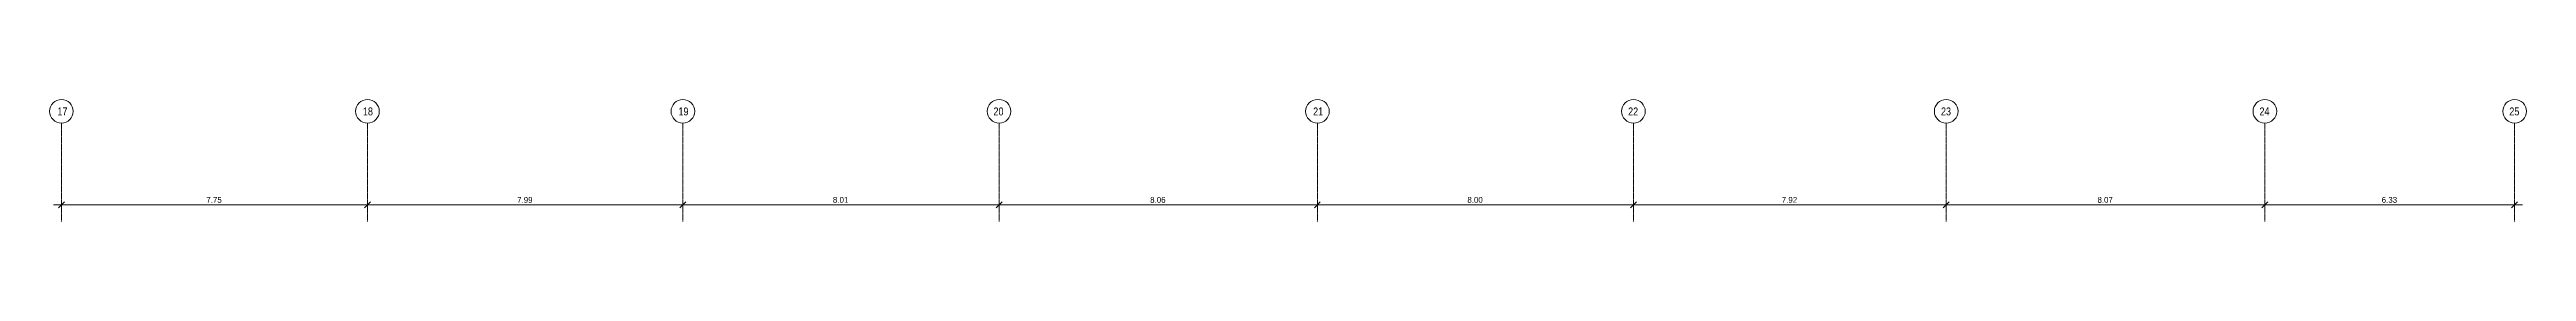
# Model space of a CAD drawing. Header units: centimetres. Extents: x -13467 to 3766, y -437 to 1921.
# Drawn here: x -4703 to 1570, y 1611 to 1921 of the extents above; entities that cross this region are included whole.
import ezdxf

# ---------------------------------------------------------------- set-up
doc = ezdxf.new("R2010")
doc.units = ezdxf.units.CM
doc.linetypes.add('Grid Line', pattern=[2.2225, 1.27, -0.3175, 0.3175, -0.3175])
for name, color, linetype, lineweight in [('A-ANNO-DIMS', 7, 'Continuous', 9), ('A-ANNO-DIMS-100', 7, 'Continuous', 9), ('S-GRID', 7, 'Continuous', 9), ('S-GRID-IDEN', 7, 'Continuous', 9)]:
    doc.layers.add(name, color=color, linetype=linetype, lineweight=lineweight)
doc.styles.add('Century Gothic_1', font='GOTHIC.TTF', dxfattribs={"height": 15})
doc.styles.add('Saira Condensed', font='SairaCondensed-Regular.ttf', dxfattribs={"height": 20})
doc.dimstyles.new('FCA_N_Cotas_E100', dxfattribs={"dimscale": 30.48, "dimtxt": 15.662524, "dimasz": 0.492126, "dimexe": 0.656168, "dimexo": 0.656168, "dimgap": 0.032808, "dimtad": 1, "dimlfac": 0.01, "dimrnd": 0.01, "dimzin": 0, "dimdsep": 46, "dimtxsty": 'Century Gothic_1', "dimblk1": 'OBLIQUE', "dimblk2": 'OBLIQUE', "dimsah": 1, "dimcen": 0.09, "dimdle": 0.656168, "dimazin": 2, "dimtfac": 1, "dimtdec": 4, "dimtix": 1, "dimtmove": 0, "dimatfit": 3, "dimfxl": 1, "dimtvp": 1, "dimtolj": 1, "dimtzin": 0, "dimarcsym": 2})

msp = doc.modelspace()

# ---------------------------------------------------------------- texts
at = {"layer": 'S-GRID-IDEN', "color": 253, "true_color": 0xaaaaaa, "char_height": 20, "attachment_point": 1, "style": 'Saira Condensed'}
for s, insert, width in [('17', (-4683.532, 1901.014), 24.05062), ('18', (-3909.647, 1901.014), 27.25737), ('19', (-3110.332, 1901.014), 26.45569), ('20', (-2312.596, 1901.014), 33.67087), ('21', (-1503.027, 1901.014), 25.654), ('22', (-705.28, 1901.014), 32.0675), ('23', (87.245, 1901.014), 31.26581), ('24', (893.71, 1901.014), 32.86919), ('25', (1526.61, 1901.014), 32.0675)]:
    msp.add_mtext(s, dxfattribs=dict(at, insert=insert, width=width))

# ---------------------------------------------------------------- blocks, each defined once
blk = doc.blocks.new('Grid - 3mm-1939417-Sección 1-2')
at = {"layer": 'S-GRID-IDEN', "color": 253, "true_color": 0xaaaaaa}
blk.add_circle((-3346.7, 1891.3), 30, dxfattribs=at)
blk = doc.blocks.new('DIMBLOCK25-Sección 1-2')
at = {"layer": 'A-ANNO-DIMS-100', "lineweight": 35}
for p, q in [((907.6, 1653.5), (900.1, 1646)), ((907.6, 1653.5), (915.1, 1661)), ((1540.1, 1653.5), (1532.6, 1646)), ((1540.1, 1653.5), (1547.6, 1661))]:
    blk.add_line(p, q, dxfattribs=at)
at = {"layer": 'A-ANNO-DIMS-100'}
for p, q in [((907.6, 1653.5), (907.6, 1662.9)), ((1560.1, 1653.5), (907.6, 1653.5)), ((907.6, 1653.5), (907.6, 1633.5)), ((1540.1, 1653.5), (1540.1, 1662.9)), ((1540.1, 1653.5), (1540.1, 1633.5))]:
    blk.add_line(p, q, dxfattribs=at)
at = {"layer": 'A-ANNO-DIMS-100', "color": 0, "insert": (1203.5, 1673.8), "char_height": 15, "width": 48.927, "attachment_point": 1, "line_spacing_factor": 0.984502, "style": 'Century Gothic_1'}
blk.add_mtext('6.33', dxfattribs=at)
blk = doc.blocks.new('_Oblique')
at = {"color": 0, "linetype": 'ByBlock', "lineweight": -2}
blk.add_line((-0.5, -0.5), (0.5, 0.5), dxfattribs=at)
blk = doc.blocks.new('DIMBLOCK26-Sección 1-2')
at = {"layer": 'A-ANNO-DIMS-100', "lineweight": 35}
for p, q in [((100.5, 1653.5), (93, 1646)), ((100.5, 1653.5), (108, 1661)), ((907.6, 1653.5), (900.1, 1646)), ((907.6, 1653.5), (915.1, 1661))]:
    blk.add_line(p, q, dxfattribs=at)
at = {"layer": 'A-ANNO-DIMS-100'}
for p, q in [((100.5, 1653.5), (100.5, 1662.9)), ((907.6, 1653.5), (100.5, 1653.5)), ((100.5, 1653.5), (100.5, 1633.5)), ((907.6, 1653.5), (907.6, 1662.9)), ((907.6, 1653.5), (907.6, 1633.5))]:
    blk.add_line(p, q, dxfattribs=at)
at = {"layer": 'A-ANNO-DIMS-100', "color": 0, "insert": (483.6, 1673.8), "char_height": 15, "width": 48.927, "attachment_point": 1, "line_spacing_factor": 0.984502, "style": 'Century Gothic_1'}
blk.add_mtext('8.07', dxfattribs=at)
blk = doc.blocks.new('DIMBLOCK27-Sección 1-2')
at = {"layer": 'A-ANNO-DIMS-100', "lineweight": 35}
for p, q in [((-691.8, 1653.5), (-699.3, 1646)), ((-691.8, 1653.5), (-684.3, 1661)), ((100.5, 1653.5), (93, 1646)), ((100.5, 1653.5), (108, 1661))]:
    blk.add_line(p, q, dxfattribs=at)
at = {"layer": 'A-ANNO-DIMS-100'}
for p, q in [((-691.8, 1653.5), (-691.8, 1662.9)), ((100.5, 1653.5), (-691.8, 1653.5)), ((-691.8, 1653.5), (-691.8, 1633.5)), ((100.5, 1653.5), (100.5, 1662.9)), ((100.5, 1653.5), (100.5, 1633.5))]:
    blk.add_line(p, q, dxfattribs=at)
at = {"layer": 'A-ANNO-DIMS-100', "color": 0, "insert": (-316, 1673.8), "char_height": 15, "width": 48.927, "attachment_point": 1, "line_spacing_factor": 0.984502, "style": 'Century Gothic_1'}
blk.add_mtext('7.92', dxfattribs=at)
blk = doc.blocks.new('DIMBLOCK28-Sección 1-2')
at = {"layer": 'A-ANNO-DIMS-100', "lineweight": 35}
for p, q in [((-1492.2, 1653.5), (-1499.7, 1646)), ((-1492.2, 1653.5), (-1484.7, 1661)), ((-691.8, 1653.5), (-699.3, 1646)), ((-691.8, 1653.5), (-684.3, 1661))]:
    blk.add_line(p, q, dxfattribs=at)
at = {"layer": 'A-ANNO-DIMS-100'}
for p, q in [((-1492.2, 1653.5), (-1492.2, 1662.9)), ((-691.8, 1653.5), (-1492.2, 1653.5)), ((-1492.2, 1653.5), (-1492.2, 1633.5)), ((-691.8, 1653.5), (-691.8, 1662.9)), ((-691.8, 1653.5), (-691.8, 1633.5))]:
    blk.add_line(p, q, dxfattribs=at)
at = {"layer": 'A-ANNO-DIMS-100', "color": 0, "insert": (-1112.3, 1673.8), "char_height": 15, "width": 48.927, "attachment_point": 1, "line_spacing_factor": 0.984502, "style": 'Century Gothic_1'}
blk.add_mtext('8.00', dxfattribs=at)
blk = doc.blocks.new('DIMBLOCK29-Sección 1-2')
at = {"layer": 'A-ANNO-DIMS-100', "lineweight": 35}
for p, q in [((-2298.4, 1653.5), (-2305.9, 1646)), ((-2298.4, 1653.5), (-2290.9, 1661)), ((-1492.2, 1653.5), (-1499.7, 1646)), ((-1492.2, 1653.5), (-1484.7, 1661))]:
    blk.add_line(p, q, dxfattribs=at)
at = {"layer": 'A-ANNO-DIMS-100'}
for p, q in [((-2298.4, 1653.5), (-2298.4, 1662.9)), ((-1492.2, 1653.5), (-2298.4, 1653.5)), ((-2298.4, 1653.5), (-2298.4, 1633.5)), ((-1492.2, 1653.5), (-1492.2, 1662.9)), ((-1492.2, 1653.5), (-1492.2, 1633.5))]:
    blk.add_line(p, q, dxfattribs=at)
at = {"layer": 'A-ANNO-DIMS-100', "color": 0, "insert": (-1915.7, 1673.8), "char_height": 15, "width": 48.927, "attachment_point": 1, "line_spacing_factor": 0.984502, "style": 'Century Gothic_1'}
blk.add_mtext('8.06', dxfattribs=at)
blk = doc.blocks.new('DIMBLOCK30-Sección 1-2')
at = {"layer": 'A-ANNO-DIMS-100', "lineweight": 35}
for p, q in [((-3099.1, 1653.5), (-3106.6, 1646)), ((-3099.1, 1653.5), (-3091.6, 1661)), ((-2298.4, 1653.5), (-2305.9, 1646)), ((-2298.4, 1653.5), (-2290.9, 1661))]:
    blk.add_line(p, q, dxfattribs=at)
at = {"layer": 'A-ANNO-DIMS-100'}
for p, q in [((-3099.1, 1653.5), (-3099.1, 1662.9)), ((-2298.4, 1653.5), (-3099.1, 1653.5)), ((-3099.1, 1653.5), (-3099.1, 1633.5)), ((-2298.4, 1653.5), (-2298.4, 1662.9)), ((-2298.4, 1653.5), (-2298.4, 1633.5))]:
    blk.add_line(p, q, dxfattribs=at)
at = {"layer": 'A-ANNO-DIMS-100', "color": 0, "insert": (-2719.2, 1673.8), "char_height": 15, "width": 48.927, "attachment_point": 1, "line_spacing_factor": 0.984502, "style": 'Century Gothic_1'}
blk.add_mtext('8.01', dxfattribs=at)
blk = doc.blocks.new('DIMBLOCK31-Sección 1-2')
at = {"layer": 'A-ANNO-DIMS-100', "lineweight": 35}
for p, q in [((-3898.1, 1653.5), (-3905.6, 1646)), ((-3898.1, 1653.5), (-3890.6, 1661)), ((-3099.1, 1653.5), (-3106.6, 1646)), ((-3099.1, 1653.5), (-3091.6, 1661))]:
    blk.add_line(p, q, dxfattribs=at)
at = {"layer": 'A-ANNO-DIMS-100'}
for p, q in [((-3898.1, 1653.5), (-3898.1, 1662.9)), ((-3099.1, 1653.5), (-3898.1, 1653.5)), ((-3898.1, 1653.5), (-3898.1, 1633.5)), ((-3099.1, 1653.5), (-3099.1, 1662.9)), ((-3099.1, 1653.5), (-3099.1, 1633.5))]:
    blk.add_line(p, q, dxfattribs=at)
at = {"layer": 'A-ANNO-DIMS-100', "color": 0, "insert": (-3519, 1673.8), "char_height": 15, "width": 48.927, "attachment_point": 1, "line_spacing_factor": 0.984502, "style": 'Century Gothic_1'}
blk.add_mtext('7.99', dxfattribs=at)
blk = doc.blocks.new('DIMBLOCK32-Sección 1-2')
at = {"layer": 'A-ANNO-DIMS-100'}
for p, q in [((-3898.1, 1653.5), (-4693.3, 1653.5)), ((-4673.3, 1653.5), (-4673.3, 1662.9)), ((-4673.3, 1653.5), (-4673.3, 1633.5)), ((-3898.1, 1653.5), (-3898.1, 1662.9)), ((-3898.1, 1653.5), (-3898.1, 1633.5))]:
    blk.add_line(p, q, dxfattribs=at)
at = {"layer": 'A-ANNO-DIMS-100', "lineweight": 35}
for p, q in [((-4673.3, 1653.5), (-4680.8, 1646)), ((-4673.3, 1653.5), (-4665.8, 1661)), ((-3898.1, 1653.5), (-3905.6, 1646)), ((-3898.1, 1653.5), (-3890.6, 1661))]:
    blk.add_line(p, q, dxfattribs=at)
at = {"layer": 'A-ANNO-DIMS-100', "color": 0, "insert": (-4306.1, 1673.8), "char_height": 15, "width": 48.927, "attachment_point": 1, "line_spacing_factor": 0.984502, "style": 'Century Gothic_1'}
blk.add_mtext('7.75', dxfattribs=at)

# ---------------------------------------------------------------- dimensions: what is measured, and where the dimension line sits
at = {"layer": 'A-ANNO-DIMS'}
for base, p1, p2, override, picture, middle in [((-4673.309, 1653.535), (-3898.073, 1642.929), (-4673.309, 1642.929), {"dimpost": '<>', "dimfxl": 775.23579}, 'DIMBLOCK32-Sección 1-2', (-4285.691, 1662.224)), ((-3898.073, 1653.535), (-3099.109, 1642.929), (-3898.073, 1642.929), {"dimpost": '<>', "dimfxl": 798.964335}, 'DIMBLOCK31-Sección 1-2', (-3498.591, 1662.413)), ((-3099.109, 1653.535), (-2298.423, 1642.929), (-3099.109, 1642.929), {"dimpost": '<>', "dimfxl": 800.686067}, 'DIMBLOCK30-Sección 1-2', (-2698.766, 1662.413)), ((-2298.423, 1653.535), (-1492.153, 1642.929), (-2298.423, 1642.929), {"dimpost": '<>', "dimfxl": 806.269244}, 'DIMBLOCK29-Sección 1-2', (-1895.288, 1662.413)), ((-1492.153, 1653.535), (-691.757, 1642.929), (-1492.153, 1642.929), {"dimpost": '<>', "dimfxl": 800.396547}, 'DIMBLOCK28-Sección 1-2', (-1091.955, 1662.413)), ((-691.757, 1653.535), (100.469, 1642.929), (-691.757, 1642.929), {"dimpost": '<>', "dimfxl": 792.225535}, 'DIMBLOCK27-Sección 1-2', (-295.644, 1662.413)), ((100.469, 1653.535), (907.583, 1642.929), (100.469, 1642.929), {"dimpost": '<>', "dimfxl": 807.114544}, 'DIMBLOCK26-Sección 1-2', (504.026, 1662.413)), ((907.583, 1653.535), (1540.134, 1642.929), (907.583, 1642.929), {"dimpost": '<>', "dimfxl": 632.550415}, 'DIMBLOCK25-Sección 1-2', (1223.859, 1662.413))]:
    dim = msp.add_linear_dim(base=base, p1=p1, p2=p2, dimstyle='FCA_N_Cotas_E100', override=override, dxfattribs=at)
    dim.commit()
    dim.dimension.update_dxf_attribs({"geometry": picture, "text_midpoint": middle})

# ---------------------------------------------------------------- linework, layer by layer
at = {"layer": 'S-GRID', "color": 253, "linetype": 'Grid Line', "true_color": 0xaaaaaa}
for p, q in [((-4673.309, 1611.334), (-4673.309, 1861.334)), ((-3898.073, 1611.334), (-3898.073, 1861.334)), ((-3099.109, 1611.334), (-3099.109, 1861.334)), ((-2298.423, 1611.334), (-2298.423, 1861.334)), ((-1492.153, 1611.334), (-1492.153, 1861.334)), ((-691.757, 1611.334), (-691.757, 1861.334)), ((100.469, 1611.334), (100.469, 1861.334)), ((907.583, 1611.334), (907.583, 1861.334)), ((1540.134, 1611.334), (1540.134, 1861.334))]:
    msp.add_line(p, q, dxfattribs=at)

# ---------------------------------------------------------------- block references
at = {"layer": 'S-GRID-IDEN', "color": 253, "true_color": 0xaaaaaa}
for p in [(-1326.588, 0), (-551.352, 0), (247.612, 0), (1048.298, 0), (1854.568, 0), (2654.964, 0), (3447.19, 0), (4254.304, 0), (4886.855, 0)]:
    msp.add_blockref('Grid - 3mm-1939417-Sección 1-2', p, dxfattribs=at)

msp.set_redraw_order([(e.dxf.handle, doc.entitydb.next_handle()) for e in msp.query("TEXT MTEXT ATTDEF DIMENSION ARC_DIMENSION")])  # texts and dimensions are drawn at this point

doc.saveas('drawing.dxf')
